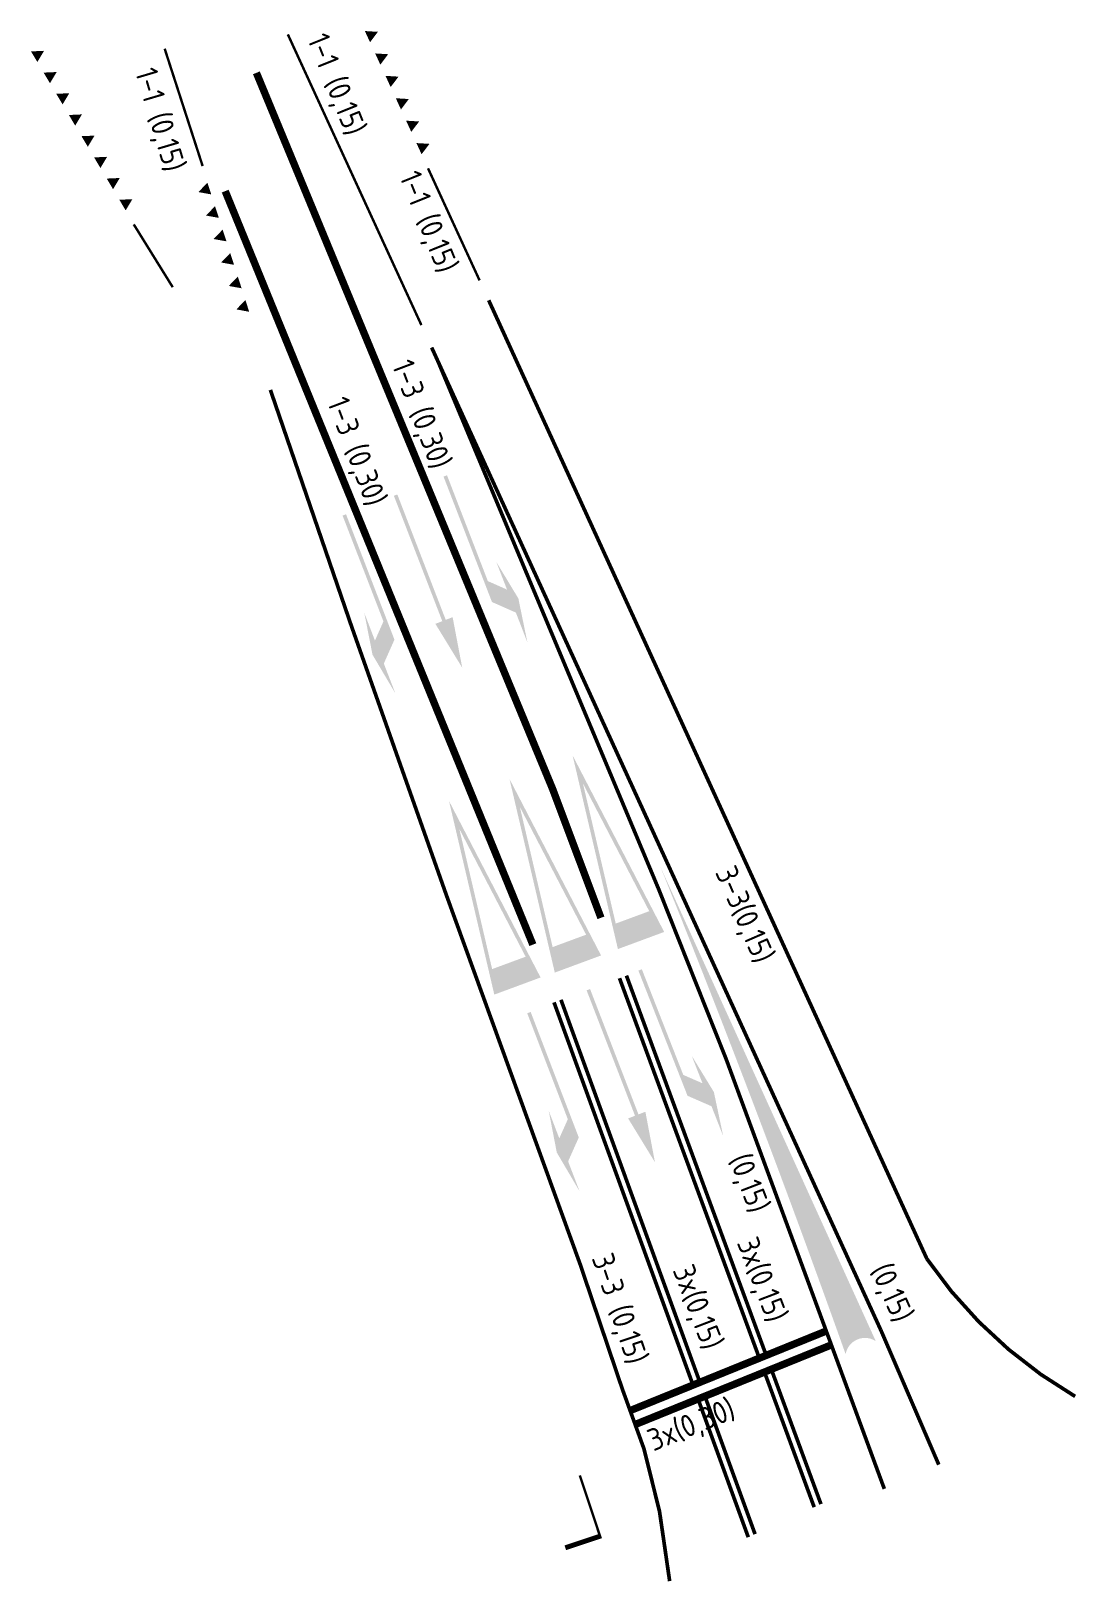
# Model space of a CAD drawing. Extents: x 144329 to 146521, y 457392 to 463356.
# Drawn here: x 146203.9 to 146246.3, y 458445.3 to 458508.2 of the extents above; entities that cross this region are included whole.
import ezdxf

# ---------------------------------------------------------------- set-up
doc = ezdxf.new("R2010")
doc.units = 0
doc.header["$LTSCALE"] = 4
doc.header["$MEASUREMENT"] = 0
for name, pattern in [('11', [0.5, 0.25, -0.25]), ('13', [1, 0.25, -0.75]), ('33', [1.5, 0.75, -0.75])]:
    doc.linetypes.add(name, pattern=pattern)
for name, color, linetype in [('TM-L_1-1_10', 7, '11'), ('TM-L_1-3_30', 7, '13'), ('TM-L_3-3_15', 7, '33'), ('TM-L_C_10', 7, 'CONTINUOUS'), ('TM-L_C_15', 7, 'CONTINUOUS'), ('TM-L_C_20', 7, 'CONTINUOUS'), ('TM-L_C_30', 7, 'CONTINUOUS'), ('TM-PIJL', 7, 'CONTINUOUS'), ('TM-SYMBOOL', 7, 'CONTINUOUS'), ('TM-T025TEKST', 7, 'CONTINUOUS')]:
    doc.layers.add(name, color=color, linetype=linetype)
doc.styles.add('ISO', font='ISO')

msp = doc.modelspace()

# ---------------------------------------------------------------- texts
at = {"layer": 'TM-T025TEKST', "style": 'ISO'}
for s, rotation, p in [('1-1 (0,15)', 291.93182, (146215.047, 458507.871)), ('1-1 (0,15)', 286.48984, (146208.071, 458506.544)), ('1-1 (0,15)', 291.93182, (146218.778, 458502.298)), ('1-3 (0,30)', 290.68067, (146218.48, 458494.659)), ('1-3 (0,30)', 290.68067, (146215.852, 458493.151)), ('3-3(0,15)', 293.53016, (146231.583, 458474.094)), ('(0,15)', 290.9556, (146232.148, 458462.465)), ('3x(0,15)', 290.9556, (146232.466, 458459.076)), ('3-3 (0,15)', 288.53778, (146226.582, 458458.457)), ('3x(0,15)', 290.9556, (146229.863, 458457.966)), ('(0,15)', 293.85254, (146237.884, 458457.979)), ('3x(0,30)', 22.1559, (146229.095, 458450.605))]:
    msp.add_text(s, height=0.9, rotation=rotation, dxfattribs=at).set_placement(p)

# ---------------------------------------------------------------- hatches: boundary and pattern name
at = {"layer": 'TM-PIJL'}
for points in [[(146220.727, 458490.189), (146222.384, 458485.897), (146223.16, 458485.554), (146222.727, 458486.673), (146223.62, 458485.195), (146223.988, 458483.408), (146223.52, 458484.621), (146222.55, 458485.05), (146220.587, 458490.135)], [(146220.256, 458484.165), (146221.344, 458482.387), (146220.955, 458484.435), (146220.676, 458484.327), (146218.713, 458489.411), (146218.573, 458489.357), (146220.536, 458484.273)], [(146216.493, 458488.554), (146218.15, 458484.263), (146217.806, 458483.487), (146217.374, 458484.607), (146217.707, 458482.913), (146218.635, 458481.342), (146218.166, 458482.554), (146218.596, 458483.524), (146216.633, 458488.608)], [(146228.628, 458470.159), (146230.308, 458465.877), (146231.086, 458465.538), (146230.648, 458466.655), (146231.548, 458465.182), (146231.926, 458463.397), (146231.451, 458464.607), (146230.479, 458465.031), (146228.488, 458470.104)], [(146228.071, 458464.113), (146229.159, 458462.336), (146228.771, 458464.383), (146228.491, 458464.275), (146226.528, 458469.359), (146226.388, 458469.305), (146228.351, 458464.221)], [(146223.98, 458468.376), (146225.626, 458464.08), (146225.28, 458463.305), (146224.851, 458464.426), (146225.179, 458462.731), (146226.103, 458461.158), (146225.638, 458462.372), (146226.07, 458463.34), (146224.12, 458468.429)]]:
    msp.add_hatch(color=256, dxfattribs=at).paths.add_polyline_path(points)
at = {"layer": 'TM-SYMBOOL'}
for points in [[(146217.606, 458507.745), (146217.397, 458508.199), (146217.925, 458508.167)], [(146204.117, 458506.943), (146203.861, 458507.373), (146204.39, 458507.397)], [(146218.024, 458506.836), (146217.815, 458507.291), (146218.343, 458507.259)], [(146204.628, 458506.084), (146204.372, 458506.513), (146204.901, 458506.537)], [(146218.442, 458505.928), (146218.233, 458506.382), (146218.761, 458506.35)], [(146205.14, 458505.224), (146204.884, 458505.654), (146205.413, 458505.678)], [(146218.86, 458505.02), (146218.651, 458505.474), (146219.179, 458505.442)], [(146205.651, 458504.365), (146205.396, 458504.795), (146205.924, 458504.819)], [(146219.278, 458504.111), (146219.069, 458504.565), (146219.597, 458504.533)], [(146206.163, 458503.506), (146205.907, 458503.936), (146206.436, 458503.959)], [(146206.674, 458502.647), (146206.419, 458503.076), (146206.947, 458503.1)], [(146219.696, 458503.203), (146219.487, 458503.657), (146220.015, 458503.625)], [(146207.186, 458501.787), (146206.93, 458502.217), (146207.459, 458502.241)], [(146211.014, 458502.051), (146211.168, 458501.575), (146210.647, 458501.67)], [(146207.697, 458500.928), (146207.442, 458501.358), (146207.97, 458501.382)], [(146211.322, 458501.1), (146211.476, 458500.624), (146210.955, 458500.718)], [(146211.63, 458500.148), (146211.784, 458499.673), (146211.263, 458499.767)], [(146211.938, 458499.197), (146212.092, 458498.721), (146211.571, 458498.815)], [(146212.246, 458498.246), (146212.399, 458497.77), (146211.879, 458497.864)], [(146212.553, 458497.294), (146212.707, 458496.818), (146212.186, 458496.913)]]:
    msp.add_hatch(color=256, dxfattribs=at).paths.add_polyline_path(points)
h = msp.add_hatch(color=256, dxfattribs=at)
h.paths.add_polyline_path([(146225.82, 458478.83), (146229.069, 458472.568), (146229.533, 458471.673), (146227.657, 458470.979), (146227.427, 458471.961)])
h.paths.add_polyline_path([(146227.569, 458472.013), (146226.239, 458477.695), (146228.927, 458472.515)], flags=16)
h = msp.add_hatch(color=256, dxfattribs=at)
h.paths.add_polyline_path([(146223.261, 458477.876), (146226.51, 458471.614), (146226.974, 458470.72), (146225.098, 458470.026), (146224.868, 458471.007)])
h.paths.add_polyline_path([(146225.01, 458471.06), (146223.681, 458476.742), (146226.368, 458471.562)], flags=16)
h = msp.add_hatch(color=256, dxfattribs=at)
h.paths.add_polyline_path([(146220.808, 458476.984), (146224.057, 458470.722), (146224.521, 458469.827), (146222.645, 458469.133), (146222.416, 458470.115)])
h.paths.add_polyline_path([(146222.557, 458470.167), (146221.228, 458475.849), (146223.915, 458470.669)], flags=16)
h = msp.add_hatch(color=256, dxfattribs=at)
edge = h.paths.add_edge_path()
edge.add_line((146229.383, 458474.307), (146238.112, 458455.084))
edge.add_arc((146237.675, 458454.418), 0.796, 56.68798, 170.10827)
edge.add_arc((145768.733, 458287.916), 496.93, 19.59305, 22.02954)

# ---------------------------------------------------------------- linework, layer by layer
at = {"layer": 'TM-L_1-1_10', "const_width": 0.1, "flags": 128}
for points in [[(146209.28, 458507.481), (146210.819, 458502.724)], [(146214.274, 458508.061), (146219.689, 458496.276)], [(146219.958, 458502.633), (146222.047, 458498.091)], [(146208.027, 458500.359), (146209.606, 458497.814)]]:
    msp.add_lwpolyline(points, dxfattribs=at)
at = {"layer": 'TM-L_1-3_30', "const_width": 0.3, "flags": 128}
for points in [[(146226.969, 458472.247), (146225.012, 458477.463), (146212.999, 458506.505)], [(146224.209, 458471.158), (146211.734, 458501.709)]]:
    msp.add_lwpolyline(points, dxfattribs=at)
at = {"layer": 'TM-L_3-3_15', "const_width": 0.15, "flags": 128}
msp.add_lwpolyline([(146246.195, 458452.842, -0.111109), (146240.186, 458458.417), (146222.418, 458497.284)], format="xyb", dxfattribs=at)
msp.add_lwpolyline([(146229.755, 458445.354), (146229.551, 458446.76), (146229.343, 458448.184), (146228.715, 458450.713), (146227.832, 458453.152), (146226.127, 458458.197), (146223.935, 458464.246), (146220.691, 458473.196), (146216.845, 458484.095), (146213.566, 458493.648), (146213.566, 458493.648)], dxfattribs=at)
at = {"layer": 'TM-L_C_10', "const_width": 0.1, "flags": 128}
msp.add_lwpolyline([(146226.931, 458447.177), (146226.113, 458449.637)], dxfattribs=at)
at = {"layer": 'TM-L_C_15', "const_width": 0.15, "flags": 128}
for points in [[(146238.32, 458455.525), (146220.105, 458495.367)], [(146238.459, 458449.093), (146232.048, 458466.513), (146229.318, 458473.387), (146220.368, 458494.793)], [(146233.392, 458454.393), (146227.722, 458469.798)], [(146233.67, 458454.505), (146228.003, 458469.902)], [(146230.702, 458453.302), (146225.066, 458468.819)], [(146230.981, 458453.415), (146225.347, 458468.923)], [(146238.32, 458455.525), (146240.666, 458450.076)], [(146235.889, 458448.477), (146233.877, 458453.942)], [(146235.615, 458448.352), (146233.599, 458453.83)], [(146232.943, 458447.134), (146230.907, 458452.738)], [(146233.217, 458447.259), (146231.185, 458452.851)]]:
    msp.add_lwpolyline(points, dxfattribs=at)
at = {"layer": 'TM-L_C_20', "const_width": 0.2}
msp.add_lwpolyline([(146225.523, 458446.703), (146226.979, 458447.191)], dxfattribs=at)
at = {"layer": 'TM-L_C_30', "const_width": 0.3}
for points in [[(146236.104, 458455.493), (146228.153, 458452.267)], [(146236.311, 458454.93), (146228.357, 458451.703)]]:
    msp.add_lwpolyline(points, dxfattribs=at)

msp.set_redraw_order([(e.dxf.handle, doc.entitydb.next_handle()) for e in msp.query("TEXT MTEXT ATTDEF DIMENSION ARC_DIMENSION")])  # texts and dimensions are drawn at this point

doc.saveas('drawing.dxf')
